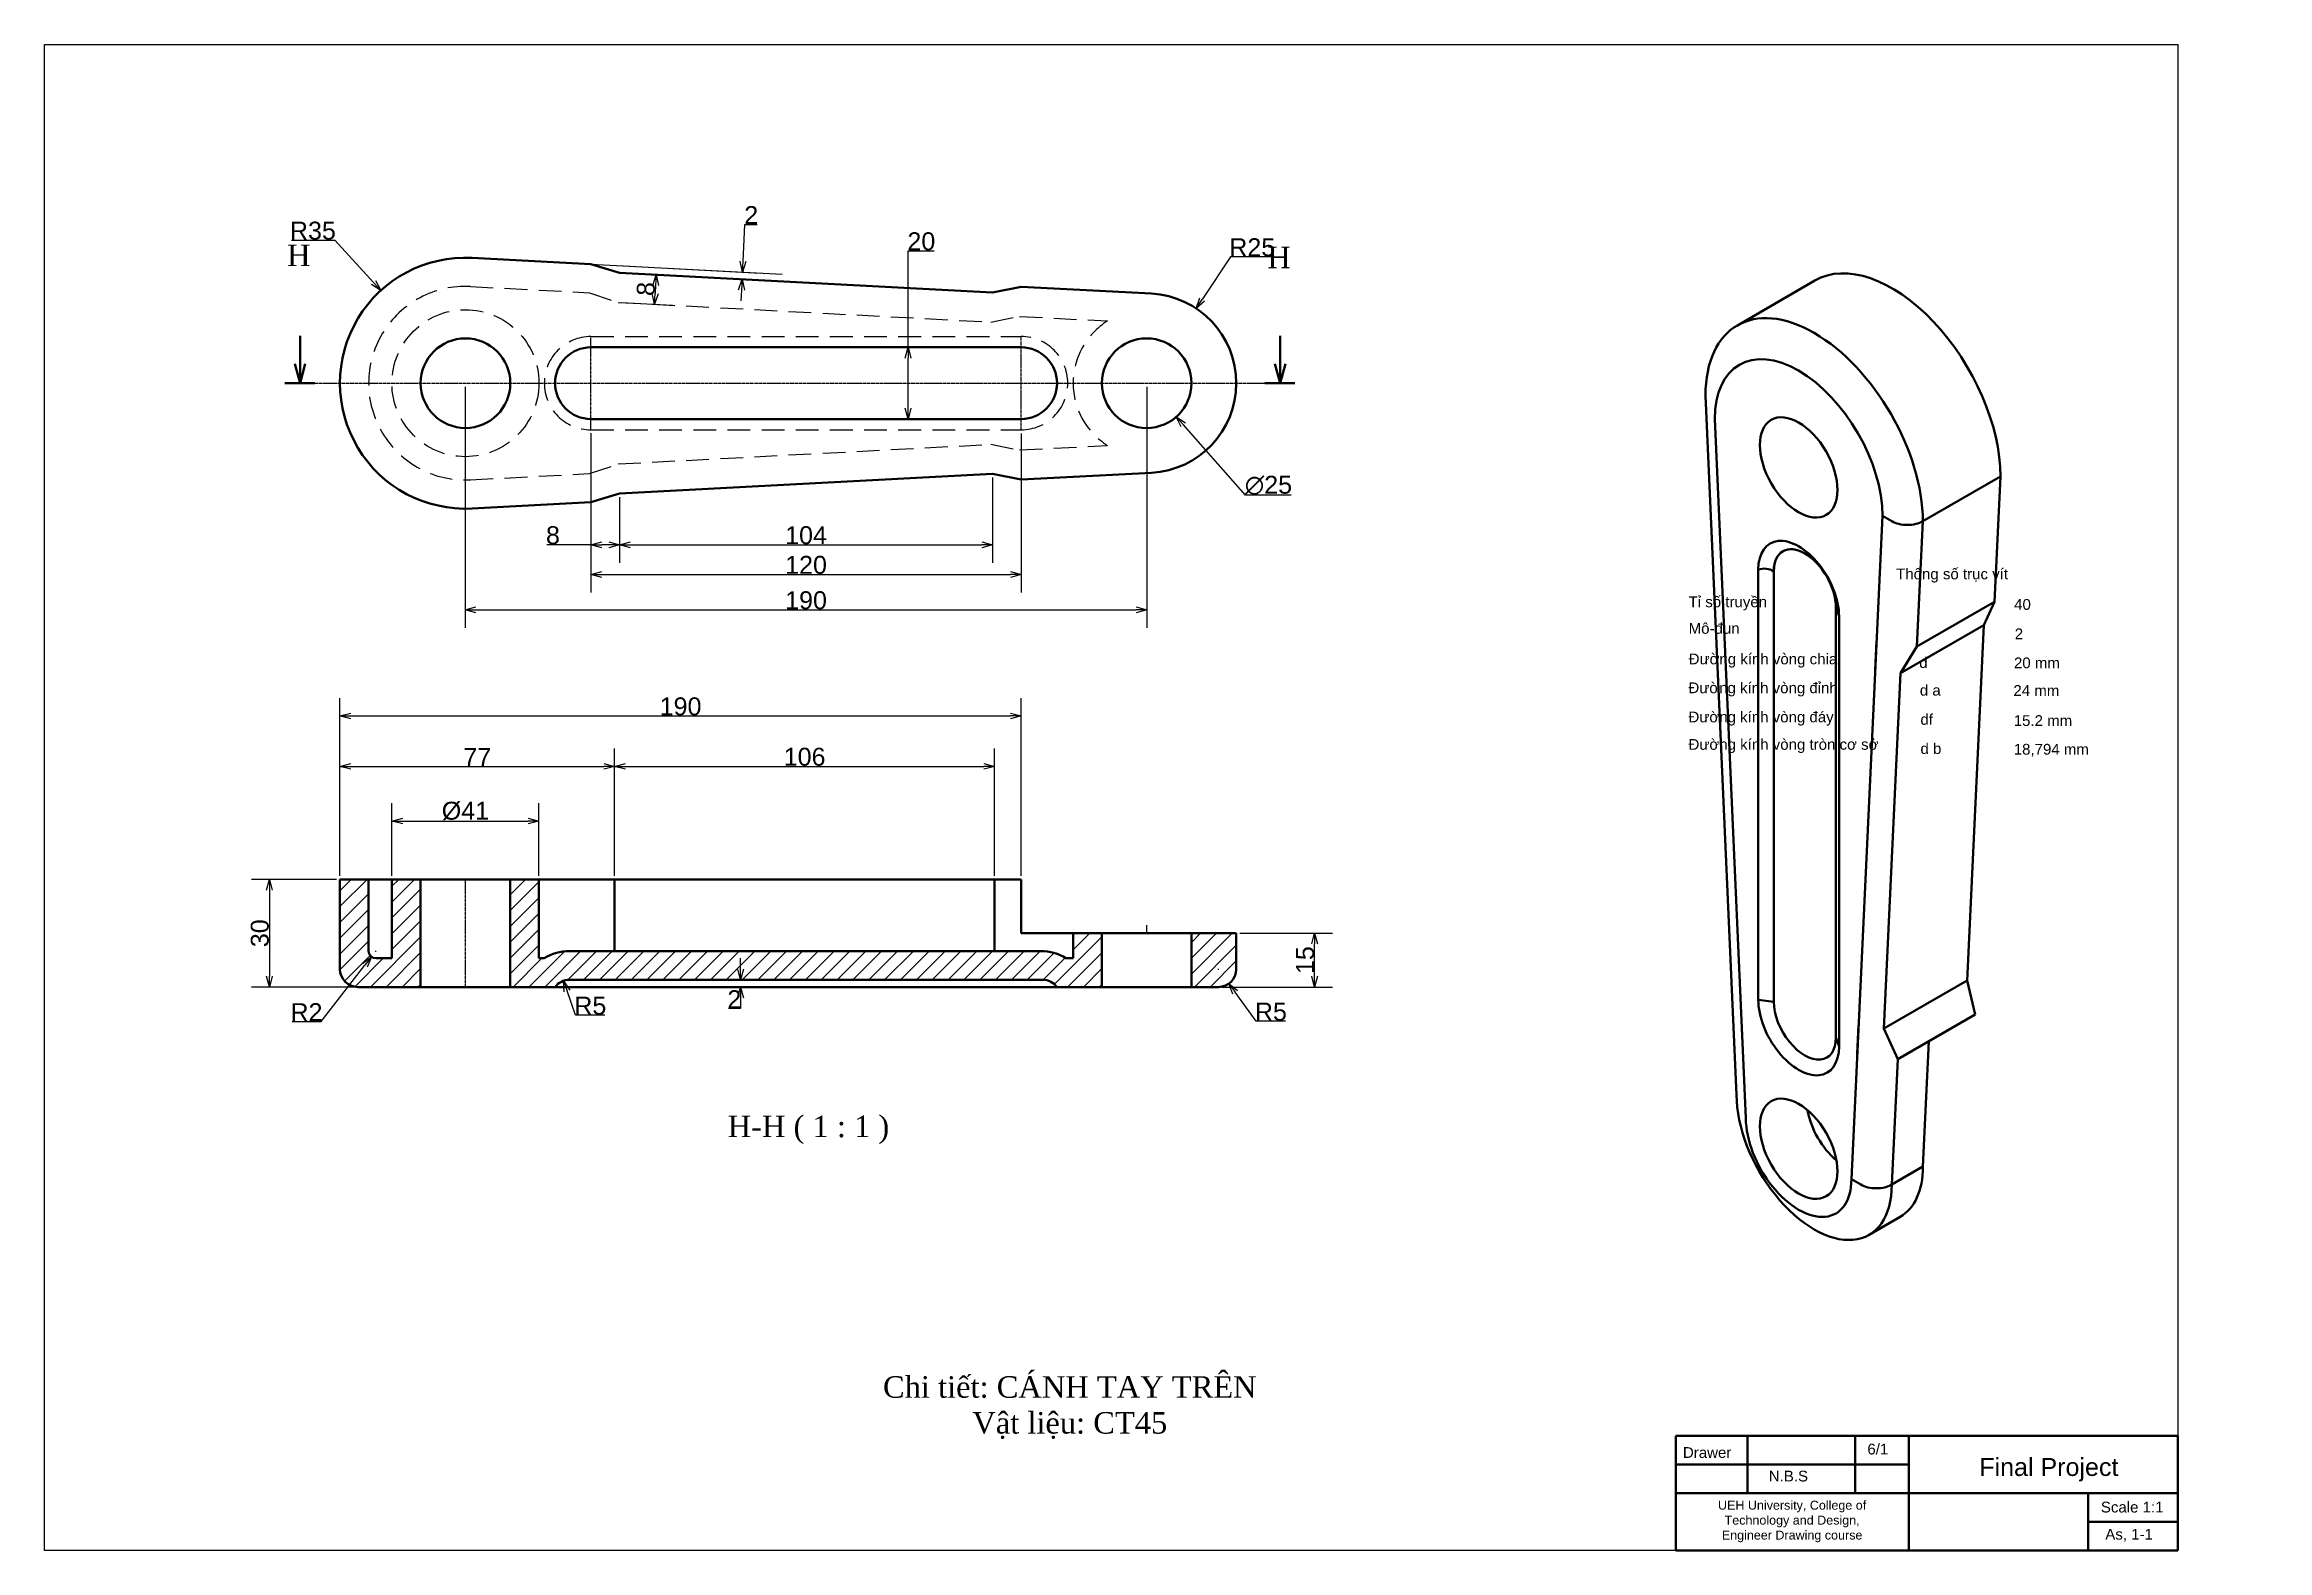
# Model space of a CAD drawing. Header units: inches. Extents: x 632 to 5727, y -9589 to -3994.
# Drawn here: x 3317 to 3937, y -6941 to -6521 of the extents above; entities that cross this region are included whole.
import ezdxf

# ---------------------------------------------------------------- set-up
doc = ezdxf.new("R2010")
doc.units = ezdxf.units.IN
doc.header["$MEASUREMENT"] = 0
doc.linetypes.add('CENTER2', pattern=[1.125, 0.75, -0.125, 0.125, -0.125])
doc.linetypes.add('DASHED2', pattern=[9.525, 6.35, -3.175])
for name, color, linetype, lineweight, plot in [('center line', 5, 'CENTER2', 25, False), ('Dimension line', 3, 'Continuous', 25, False), ('hidden line', 10, 'DASHED2', 25, False), ('visible line', 7, 'Continuous', 50, False)]:
    doc.layers.add(name, color=color, linetype=linetype, lineweight=lineweight, plot=plot)
doc.styles.get("Standard").update_dxf_attribs({"font": 'arial.ttf'})
doc.dimstyles.new('ISO A3', dxfattribs={"dimtxt": 5, "dimasz": 3, "dimexe": 5, "dimexo": 1, "dimgap": 0.09, "dimtad": 1, "dimtoh": 1, "dimdec": 0, "dimzin": 0, "dimdsep": 46, "dimtxsty": 'Standard', "dimblk": 'OPEN30', "dimcen": 0.09, "dimclrd": 256, "dimclre": 256, "dimadec": 0, "dimazin": 0, "dimtfac": 1, "dimtdec": 0, "dimtofl": 0, "dimtmove": 0, "dimatfit": 3, "dimldrblk": 'OPEN30', "dimfxl": 1, "dimtolj": 1, "dimtzin": 0, "dimarcsym": 0})
pattern_1 = [(45, (1370.0006, -5268.3392), (-2.2097087, 2.2097087), [])]

msp = doc.modelspace()

# ---------------------------------------------------------------- texts
at = {"char_height": 3, "attachment_point": 1}
for s, width, insert in [('\\pxqc;{\\C0;Thông số trục vít}', 53.8052435, (3822.2164, -6666.88645, 95775.61693)), ('{\\C0;Tỉ số truyền}', 24.457125, (3775.62436, -6674.66841, 95775.61693)), ('{\\C0;40}', 14.7379163, (3866.42858, -6675.38867, 95775.61693)), ('{\\C0;Mô-đun}', 14.7379163, (3775.64177, -6682.0646, 95775.61693)), ('{\\C0;2}', 14.7379163, (3866.60523, -6683.5984, 95775.61693)), ('{\\C0;Đường kính vòng chia}', 42.1726379, (3775.65296, -6690.59577, 95775.61693)), ('{\\C0;d}', 14.7379163, (3839.94873, -6691.58872, 95775.61693)), ('{\\C0;20 mm}', 14.7379163, (3866.37749, -6691.68691, 95775.61693)), ('{\\C0;Đường kính vòng đỉnh}', 41.4010385, (3775.58304, -6698.64413, 95775.61693)), ('{\\C0;d a}', 14.7379163, (3840.12158, -6699.3156, 95775.61693)), ('{\\C0;24 mm}', 14.7379163, (3866.22171, -6699.39951, 95775.61693)), ('{\\C0;Đường kính vòng đáy}', 43.0766792, (3775.5937, -6706.77288, 95775.61693)), ('{\\C0;df}', 14.7379163, (3840.29496, -6707.44914, 95775.61693)), ('{\\C0;15.2 mm}', 21.872316, (3866.31563, -6707.77519, 95775.61693)), ('{\\C0;Đường kính vòng tròn cơ sở}', 53.7640686, (3775.60372, -6714.41874, 95775.61693)), ('{\\C0;d b}', 14.7379163, (3840.30562, -6715.58291, 95775.61693)), ('{\\C0;18,794 mm}', 21.872316, (3866.31563, -6715.77519, 95775.61693))]:
    msp.add_mtext_dynamic_manual_height_columns(s, width=width, gutter_width=25, heights=[2.28621], dxfattribs=dict(at, insert=insert))
at = {"color": 1, "insert": (3533.12295, -6892.11894), "char_height": 6, "attachment_point": 1}
msp.add_mtext_dynamic_manual_height_columns('\\pxqc;{\\fTimes New Roman|b0|i0|c0|p18;\\C256;Chi tiết: CÁNH TAY TRÊN\\PVật liệu: CT45}', width=139.8295877, gutter_width=1, heights=[0], dxfattribs=at)
at = {"layer": 'Dimension line', "insert": (3774.04634, -6911.89671), "char_height": 3, "attachment_point": 1}
msp.add_mtext_dynamic_manual_height_columns('{\\C0;Drawer}', width=33.9958744, gutter_width=25, heights=[2.28621], dxfattribs=at)
at = {"layer": 'visible line', "color": 1, "char_height": 6, "attachment_point": 1}
for s, insert in [('\\pxqc;{\\fTimes New Roman|b0|i0|c0|p18;\\C256;H}', (3365.39517, -6576.5415)), ('\\pxqc;{\\fTimes New Roman|b0|i0|c0|p18;\\C256;H}', (3638.7949, -6577.12237)), ('\\pxqc;{\\fTimes New Roman|b0|i0|c0|p18;\\C256;H-H ( 1 : 1 )}', (3507.55371, -6819.44778))]:
    msp.add_mtext_dynamic_manual_height_columns(s, width=45.1827523, gutter_width=1, heights=[0], dxfattribs=dict(at, insert=insert))
at = {"layer": 'visible line', "attachment_point": 1}
for s, width, heights, insert, char_height in [('6/1', 33.9958744, [2.28621], (3825.49366, -6910.93612), 3), ('N.B.S', 33.9958744, [2.28621], (3797.99349, -6918.47194), 3), ('Final Project', 49.9491703, [0], (3856.69724, -6914.93418), 5), ('\\pxqc;UEH University, College of Technology and Design, \\PEngineer Drawing course ', 58.9083844, [19.15756], (3775.04378, -6926.83423), 2.5), ('Scale 1:1', 33.9958744, [2.28621], (3890.61854, -6927.12128), 3), ('As, 1-1', 33.9958744, [2.28621], (3891.85039, -6934.69144), 3)]:
    msp.add_mtext_dynamic_manual_height_columns(s, width=width, gutter_width=25, heights=heights, dxfattribs=dict(at, insert=insert, char_height=char_height))

# ---------------------------------------------------------------- blocks, each defined once
blk = doc.blocks.new('_Open30')
at = {"color": 0, "linetype": 'ByBlock', "lineweight": -2}
for p, q in [((-1, 0.27), (0, 0)), ((0, 0), (-1, -0.27)), ((0, 0), (-1, 0))]:
    blk.add_line(p, q, dxfattribs=at)
blk = doc.blocks.new('*D146')
at = {"layer": 'Defpoints', "color": 0, "transparency": 16777216}
for p in [(3410.85, -6589.36), (3434.47, -6615.19)]:
    blk.add_point(p, dxfattribs=at)
at = {"layer": 'Dimension line', "lineweight": -2, "transparency": 16777216}
for p, q in [((3385.93, -6575.32), (3398, -6575.32)), ((3398, -6575.32), (3408.82, -6587.15)), ((3434.38, -6615.19), (3434.56, -6615.19)), ((3434.47, -6615.28), (3434.47, -6615.1))]:
    blk.add_line(p, q, dxfattribs=at)
at = {"layer": 'Dimension line', "lineweight": -2, "transparency": 16777216, "xscale": 3, "yscale": 3, "zscale": 3, "rotation": 312.4501221691972}
blk.add_blockref('_Open30', (3410.85, -6589.36), dxfattribs=at)
at = {"layer": 'Dimension line', "color": 0, "transparency": 16777216, "insert": (3391.92, -6572.68), "char_height": 5, "attachment_point": 5}
blk.add_mtext('\\A1;R35', dxfattribs=at)
blk = doc.blocks.new('*D147')
at = {"layer": 'Defpoints', "color": 0, "transparency": 16777216}
for p in [(3638.29, -6594.35), (3624.47, -6615.19)]:
    blk.add_point(p, dxfattribs=at)
at = {"layer": 'Dimension line', "lineweight": -2, "transparency": 16777216}
for p, q in [((3647.84, -6579.95), (3639.95, -6591.85)), ((3659.92, -6579.95), (3647.84, -6579.95)), ((3624.38, -6615.19), (3624.56, -6615.19)), ((3624.47, -6615.28), (3624.47, -6615.1))]:
    blk.add_line(p, q, dxfattribs=at)
at = {"layer": 'Dimension line', "lineweight": -2, "transparency": 16777216, "xscale": 3, "yscale": 3, "zscale": 3, "rotation": 236.44459610106}
blk.add_blockref('_Open30', (3638.29, -6594.35), dxfattribs=at)
at = {"layer": 'Dimension line', "color": 0, "transparency": 16777216, "insert": (3653.93, -6577.31), "char_height": 5, "attachment_point": 5}
blk.add_mtext('\\A1;R25', dxfattribs=at)
blk = doc.blocks.new('*D148')
at = {"layer": 'Defpoints', "color": 0, "transparency": 16777216}
for p in [(3616.2, -6605.81), (3632.74, -6624.57)]:
    blk.add_point(p, dxfattribs=at)
at = {"layer": 'Dimension line', "lineweight": -2, "transparency": 16777216}
for p, q in [((3624.38, -6615.19), (3624.56, -6615.19)), ((3624.47, -6615.28), (3624.47, -6615.1)), ((3652.03, -6646.46), (3634.72, -6626.82)), ((3664.76, -6646.46), (3652.03, -6646.46))]:
    blk.add_line(p, q, dxfattribs=at)
at = {"layer": 'Dimension line', "lineweight": -2, "transparency": 16777216, "xscale": 3, "yscale": 3, "zscale": 3, "rotation": 131.3950267252405}
blk.add_blockref('_Open30', (3632.74, -6624.57), dxfattribs=at)
at = {"layer": 'Dimension line', "color": 0, "transparency": 16777216, "insert": (3658.44, -6643.68), "char_height": 5, "attachment_point": 5}
blk.add_mtext('\\A1;∅25', dxfattribs=at)
blk = doc.blocks.new('*D149')
at = {"layer": 'Defpoints', "color": 0, "transparency": 16777216}
for p in [(3399.47, -6753.58), (3379.78, -6783.58), (3404.47, -6783.58)]:
    blk.add_point(p, dxfattribs=at)
at = {"layer": 'Dimension line', "lineweight": -2, "transparency": 16777216}
for p, q in [((3398.47, -6753.58), (3374.78, -6753.58)), ((3379.78, -6756.58), (3379.78, -6780.58)), ((3403.47, -6783.58), (3374.78, -6783.58))]:
    blk.add_line(p, q, dxfattribs=at)
at = {"layer": 'Dimension line', "lineweight": -2, "transparency": 16777216, "xscale": 3, "yscale": 3, "zscale": 3}
for p, rotation in [((3379.78, -6753.58), 90), ((3379.78, -6783.58), 270)]:
    blk.add_blockref('_Open30', p, dxfattribs=dict(at, rotation=rotation))
at = {"layer": 'Dimension line', "color": 0, "transparency": 16777216, "insert": (3377.13, -6768.58), "char_height": 5, "attachment_point": 5, "rotation": 90}
blk.add_mtext('\\A1;30', dxfattribs=at)
blk = doc.blocks.new('*D150')
at = {"layer": 'Defpoints', "color": 0, "transparency": 16777216}
for p in [(3589.47, -6708), (3399.47, -6753.58), (3589.47, -6753.58)]:
    blk.add_point(p, dxfattribs=at)
at = {"layer": 'Dimension line', "lineweight": -2, "transparency": 16777216}
for p, q in [((3399.47, -6752.58), (3399.47, -6703)), ((3402.47, -6708), (3586.47, -6708)), ((3589.47, -6752.58), (3589.47, -6703))]:
    blk.add_line(p, q, dxfattribs=at)
at = {"layer": 'Dimension line', "lineweight": -2, "transparency": 16777216, "xscale": 3, "yscale": 3, "zscale": 3, "rotation": 180}
blk.add_blockref('_Open30', (3399.47, -6708), dxfattribs=at)
at = {"layer": 'Dimension line', "lineweight": -2, "transparency": 16777216, "xscale": 3, "yscale": 3, "zscale": 3}
blk.add_blockref('_Open30', (3589.47, -6708), dxfattribs=at)
at = {"layer": 'Dimension line', "color": 0, "transparency": 16777216, "insert": (3494.47, -6705.35), "char_height": 5, "attachment_point": 5}
blk.add_mtext('\\A1;190', dxfattribs=at)
blk = doc.blocks.new('*D151')
at = {"layer": 'Defpoints', "color": 0, "transparency": 16777216}
for p in [(3476.07, -6722.04), (3399.47, -6753.58), (3476.07, -6753.58)]:
    blk.add_point(p, dxfattribs=at)
at = {"layer": 'Dimension line', "lineweight": -2, "transparency": 16777216}
for p, q in [((3399.47, -6752.58), (3399.47, -6717.04)), ((3476.07, -6752.58), (3476.07, -6717.04)), ((3402.47, -6722.04), (3473.07, -6722.04))]:
    blk.add_line(p, q, dxfattribs=at)
at = {"layer": 'Dimension line', "lineweight": -2, "transparency": 16777216, "xscale": 3, "yscale": 3, "zscale": 3, "rotation": 180}
blk.add_blockref('_Open30', (3399.47, -6722.04), dxfattribs=at)
at = {"layer": 'Dimension line', "lineweight": -2, "transparency": 16777216, "xscale": 3, "yscale": 3, "zscale": 3}
blk.add_blockref('_Open30', (3476.07, -6722.04), dxfattribs=at)
at = {"layer": 'Dimension line', "color": 0, "transparency": 16777216, "insert": (3437.77, -6719.45), "char_height": 5, "attachment_point": 5}
blk.add_mtext('\\A1;77', dxfattribs=at)
blk = doc.blocks.new('*D152')
at = {"layer": 'Defpoints', "color": 0, "transparency": 16777216}
for p in [(3582.07, -6722.04), (3476.07, -6753.58), (3582.07, -6753.58)]:
    blk.add_point(p, dxfattribs=at)
at = {"layer": 'Dimension line', "lineweight": -2, "transparency": 16777216}
for p, q in [((3476.07, -6752.58), (3476.07, -6717.04)), ((3582.07, -6752.58), (3582.07, -6717.04)), ((3479.07, -6722.04), (3579.07, -6722.04))]:
    blk.add_line(p, q, dxfattribs=at)
at = {"layer": 'Dimension line', "lineweight": -2, "transparency": 16777216, "xscale": 3, "yscale": 3, "zscale": 3, "rotation": 180}
blk.add_blockref('_Open30', (3476.07, -6722.04), dxfattribs=at)
at = {"layer": 'Dimension line', "lineweight": -2, "transparency": 16777216, "xscale": 3, "yscale": 3, "zscale": 3}
blk.add_blockref('_Open30', (3582.07, -6722.04), dxfattribs=at)
at = {"layer": 'Dimension line', "color": 0, "transparency": 16777216, "insert": (3529.07, -6719.4), "char_height": 5, "attachment_point": 5}
blk.add_mtext('\\A1;106', dxfattribs=at)
blk = doc.blocks.new('*D153')
at = {"layer": 'Defpoints', "color": 0, "transparency": 16777216}
for p in [(3454.97, -6737.29), (3413.97, -6753.58), (3454.97, -6753.58)]:
    blk.add_point(p, dxfattribs=at)
at = {"layer": 'Dimension line', "lineweight": -2, "transparency": 16777216}
for p, q in [((3413.97, -6752.58), (3413.97, -6732.29)), ((3454.97, -6752.58), (3454.97, -6732.29)), ((3416.97, -6737.29), (3451.97, -6737.29))]:
    blk.add_line(p, q, dxfattribs=at)
at = {"layer": 'Dimension line', "lineweight": -2, "transparency": 16777216, "xscale": 3, "yscale": 3, "zscale": 3, "rotation": 180}
blk.add_blockref('_Open30', (3413.97, -6737.29), dxfattribs=at)
at = {"layer": 'Dimension line', "lineweight": -2, "transparency": 16777216, "xscale": 3, "yscale": 3, "zscale": 3}
blk.add_blockref('_Open30', (3454.97, -6737.29), dxfattribs=at)
at = {"layer": 'Dimension line', "color": 0, "transparency": 16777216, "insert": (3434.47, -6734.51), "char_height": 5, "attachment_point": 5}
blk.add_mtext('\\A1;%%C41', dxfattribs=at)
blk = doc.blocks.new('*D154')
at = {"layer": 'Defpoints', "color": 0, "transparency": 16777216}
for p in [(3408.24, -6775.16), (3409.47, -6773.58)]:
    blk.add_point(p, dxfattribs=at)
at = {"layer": 'Dimension line', "lineweight": -2, "transparency": 16777216}
for p, q in [((3409.38, -6773.58), (3409.56, -6773.58)), ((3409.47, -6773.67), (3409.47, -6773.49)), ((3394.23, -6793.19), (3406.4, -6777.53)), ((3386.13, -6793.19), (3394.23, -6793.19))]:
    blk.add_line(p, q, dxfattribs=at)
at = {"layer": 'Dimension line', "lineweight": -2, "transparency": 16777216, "xscale": 3, "yscale": 3, "zscale": 3, "rotation": 52.14964685270203}
blk.add_blockref('_Open30', (3408.24, -6775.16), dxfattribs=at)
at = {"layer": 'Dimension line', "color": 0, "transparency": 16777216, "insert": (3390.13, -6790.59), "char_height": 5, "attachment_point": 5}
blk.add_mtext('\\A1;R2', dxfattribs=at)
blk = doc.blocks.new('*D155')
at = {"layer": 'Defpoints', "color": 0, "transparency": 16777216}
for p in [(3461.82, -6781.86), (3463.47, -6786.58)]:
    blk.add_point(p, dxfattribs=at)
at = {"layer": 'Dimension line', "lineweight": -2, "transparency": 16777216}
for p, q in [((3465.16, -6791.43), (3462.81, -6784.69)), ((3473.35, -6791.43), (3465.16, -6791.43))]:
    blk.add_line(p, q, dxfattribs=at)
at = {"layer": 'Dimension line', "lineweight": -2, "transparency": 16777216, "xscale": 3, "yscale": 3, "zscale": 3, "rotation": 109.2181893540237}
blk.add_blockref('_Open30', (3461.82, -6781.86), dxfattribs=at)
at = {"layer": 'Dimension line', "color": 0, "transparency": 16777216, "insert": (3469.3, -6788.8), "char_height": 5, "attachment_point": 5}
blk.add_mtext('\\A1;R5', dxfattribs=at)
blk = doc.blocks.new('*D156')
at = {"layer": 'Defpoints', "color": 0, "transparency": 16777216}
for p in [(3508.19, -6781.58), (3510.01, -6783.58), (3511.23, -6783.58)]:
    blk.add_point(p, dxfattribs=at)
at = {"layer": 'Dimension line', "lineweight": -2, "transparency": 16777216}
for p, q in [((3511.23, -6778.58), (3511.23, -6775.58)), ((3509.19, -6781.58), (3516.23, -6781.58)), ((3511.23, -6789.58), (3507.83, -6789.58)), ((3511.01, -6783.58), (3516.23, -6783.58)), ((3511.23, -6786.58), (3511.23, -6789.58))]:
    blk.add_line(p, q, dxfattribs=at)
at = {"layer": 'Dimension line', "lineweight": -2, "transparency": 16777216, "xscale": 3, "yscale": 3, "zscale": 3}
for p, rotation in [((3511.23, -6781.58), 270), ((3511.23, -6783.58), 90)]:
    blk.add_blockref('_Open30', p, dxfattribs=dict(at, rotation=rotation))
at = {"layer": 'Dimension line', "color": 0, "transparency": 16777216, "insert": (3509.48, -6786.98), "char_height": 5, "attachment_point": 5}
blk.add_mtext('\\A1;2', dxfattribs=at)
blk = doc.blocks.new('*D157')
at = {"layer": 'Defpoints', "color": 0, "transparency": 16777216}
for p in [(3649.47, -6768.58), (3671.31, -6768.58), (3644.47, -6783.58)]:
    blk.add_point(p, dxfattribs=at)
at = {"layer": 'Dimension line', "lineweight": -2, "transparency": 16777216}
for p, q in [((3650.47, -6768.58), (3676.31, -6768.58)), ((3671.31, -6780.58), (3671.31, -6771.58)), ((3645.47, -6783.58), (3676.31, -6783.58))]:
    blk.add_line(p, q, dxfattribs=at)
at = {"layer": 'Dimension line', "lineweight": -2, "transparency": 16777216, "xscale": 3, "yscale": 3, "zscale": 3}
for p, rotation in [((3671.31, -6768.58), 90), ((3671.31, -6783.58), 270)]:
    blk.add_blockref('_Open30', p, dxfattribs=dict(at, rotation=rotation))
at = {"layer": 'Dimension line', "color": 0, "transparency": 16777216, "insert": (3668.67, -6776.08), "char_height": 5, "attachment_point": 5, "rotation": 90}
blk.add_mtext('\\A1;15', dxfattribs=at)
blk = doc.blocks.new('*D158')
at = {"layer": 'Defpoints', "color": 0, "transparency": 16777216}
for p in [(3644.47, -6778.58), (3647.4, -6782.63)]:
    blk.add_point(p, dxfattribs=at)
at = {"layer": 'Dimension line', "lineweight": -2, "transparency": 16777216}
for p, q in [((3644.38, -6778.58), (3644.56, -6778.58)), ((3644.47, -6778.67), (3644.47, -6778.49)), ((3654.98, -6793.11), (3649.16, -6785.06)), ((3663.17, -6793.11), (3654.98, -6793.11))]:
    blk.add_line(p, q, dxfattribs=at)
at = {"layer": 'Dimension line', "lineweight": -2, "transparency": 16777216, "xscale": 3, "yscale": 3, "zscale": 3, "rotation": 125.8571796967709}
blk.add_blockref('_Open30', (3647.4, -6782.63), dxfattribs=at)
at = {"layer": 'Dimension line', "color": 0, "transparency": 16777216, "insert": (3659.12, -6790.48), "char_height": 5, "attachment_point": 5}
blk.add_mtext('\\A1;R5', dxfattribs=at)
blk = doc.blocks.new('*D159')
at = {"layer": 'Defpoints', "color": 0, "transparency": 16777216}
for p in [(3557.92, -6605.19), (3574.04, -6605.19), (3574.04, -6625.19)]:
    blk.add_point(p, dxfattribs=at)
at = {"layer": 'Dimension line', "lineweight": -2, "transparency": 16777216}
for p, q in [((3557.92, -6605.19), (3557.92, -6578.28)), ((3557.92, -6578.28), (3565.24, -6578.28)), ((3573.04, -6605.19), (3552.92, -6605.19)), ((3557.92, -6622.19), (3557.92, -6608.19)), ((3573.04, -6625.19), (3552.92, -6625.19))]:
    blk.add_line(p, q, dxfattribs=at)
at = {"layer": 'Dimension line', "lineweight": -2, "transparency": 16777216, "xscale": 3, "yscale": 3, "zscale": 3}
for p, rotation in [((3557.92, -6605.19), 90), ((3557.92, -6625.19), 270)]:
    blk.add_blockref('_Open30', p, dxfattribs=dict(at, rotation=rotation))
at = {"layer": 'Dimension line', "color": 0, "transparency": 16777216, "insert": (3561.63, -6575.64), "char_height": 5, "attachment_point": 5}
blk.add_mtext('\\A1;20', dxfattribs=at)
blk = doc.blocks.new('*D160')
at = {"layer": 'Defpoints', "color": 0, "transparency": 16777216}
for p in [(3477.47, -6584.41), (3477.04, -6592.65), (3487.22, -6593.19)]:
    blk.add_point(p, dxfattribs=at)
at = {"layer": 'Dimension line', "lineweight": -2, "transparency": 16777216}
for p, q in [((3478.47, -6584.46), (3492.65, -6585.21)), ((3487.5, -6587.94), (3487.38, -6590.2)), ((3478.03, -6592.71), (3492.22, -6593.45))]:
    blk.add_line(p, q, dxfattribs=at)
at = {"layer": 'Dimension line', "lineweight": -2, "transparency": 16777216, "xscale": 3, "yscale": 3, "zscale": 3}
for p, rotation in [((3487.66, -6584.95), 86.98303869018359), ((3487.22, -6593.19), 266.9830386901836)]:
    blk.add_blockref('_Open30', p, dxfattribs=dict(at, rotation=rotation))
at = {"layer": 'Dimension line', "color": 0, "transparency": 16777216, "insert": (3484.8, -6588.9), "char_height": 5, "attachment_point": 5, "rotation": 86.98304}
blk.add_mtext('\\A1;8', dxfattribs=at)
blk = doc.blocks.new('*D161')
at = {"layer": 'Defpoints', "color": 0, "transparency": 16777216}
for p in [(3477.47, -6584.41), (3477.58, -6582.41), (3511.63, -6586.21)]:
    blk.add_point(p, dxfattribs=at)
at = {"layer": 'Dimension line', "lineweight": -2, "transparency": 16777216}
for p, q in [((3511.9, -6581.22), (3512.44, -6570.91)), ((3512.44, -6570.91), (3515.84, -6570.91)), ((3478.47, -6584.46), (3516.63, -6586.47)), ((3478.57, -6582.46), (3516.73, -6584.48)), ((3511.47, -6589.21), (3511.32, -6592.2))]:
    blk.add_line(p, q, dxfattribs=at)
at = {"layer": 'Dimension line', "lineweight": -2, "transparency": 16777216, "xscale": 3, "yscale": 3, "zscale": 3}
for p, rotation in [((3511.74, -6584.21), 266.9830386902001), ((3511.63, -6586.21), 86.98303869020015)]:
    blk.add_blockref('_Open30', p, dxfattribs=dict(at, rotation=rotation))
at = {"layer": 'Dimension line', "color": 0, "transparency": 16777216, "insert": (3514.18, -6568.31), "char_height": 5, "attachment_point": 5}
blk.add_mtext('\\A1;2', dxfattribs=at)
blk = doc.blocks.new('*D162')
at = {"layer": 'Defpoints', "color": 0, "transparency": 16777216}
for p in [(3581.47, -6640.49), (3477.47, -6645.97), (3581.47, -6660.26)]:
    blk.add_point(p, dxfattribs=at)
at = {"layer": 'Dimension line', "lineweight": -2, "transparency": 16777216}
for p, q in [((3477.47, -6646.97), (3477.47, -6665.26)), ((3581.47, -6641.49), (3581.47, -6665.26)), ((3480.47, -6660.26), (3578.47, -6660.26))]:
    blk.add_line(p, q, dxfattribs=at)
at = {"layer": 'Dimension line', "lineweight": -2, "transparency": 16777216, "xscale": 3, "yscale": 3, "zscale": 3, "rotation": 180}
blk.add_blockref('_Open30', (3477.47, -6660.26), dxfattribs=at)
at = {"layer": 'Dimension line', "lineweight": -2, "transparency": 16777216, "xscale": 3, "yscale": 3, "zscale": 3}
blk.add_blockref('_Open30', (3581.47, -6660.26), dxfattribs=at)
at = {"layer": 'Dimension line', "color": 0, "transparency": 16777216, "insert": (3529.47, -6657.61), "char_height": 5, "attachment_point": 5}
blk.add_mtext('\\A1;104', dxfattribs=at)
blk = doc.blocks.new('*D163')
at = {"layer": 'Defpoints', "color": 0, "transparency": 16777216}
for p in [(3469.47, -6628.11), (3477.47, -6645.97), (3477.47, -6660.26)]:
    blk.add_point(p, dxfattribs=at)
at = {"layer": 'Dimension line', "lineweight": -2, "transparency": 16777216}
for p, q in [((3469.47, -6629.11), (3469.47, -6665.26)), ((3477.47, -6646.97), (3477.47, -6665.26)), ((3469.47, -6660.26), (3457.14, -6660.26)), ((3474.47, -6660.26), (3472.47, -6660.26))]:
    blk.add_line(p, q, dxfattribs=at)
at = {"layer": 'Dimension line', "lineweight": -2, "transparency": 16777216, "xscale": 3, "yscale": 3, "zscale": 3, "rotation": 180}
blk.add_blockref('_Open30', (3469.47, -6660.26), dxfattribs=at)
at = {"layer": 'Dimension line', "lineweight": -2, "transparency": 16777216, "xscale": 3, "yscale": 3, "zscale": 3}
blk.add_blockref('_Open30', (3477.47, -6660.26), dxfattribs=at)
at = {"layer": 'Dimension line', "color": 0, "transparency": 16777216, "insert": (3458.88, -6657.61), "char_height": 5, "attachment_point": 5}
blk.add_mtext('\\A1;8', dxfattribs=at)
blk = doc.blocks.new('*D164')
at = {"layer": 'Defpoints', "color": 0, "transparency": 16777216}
for p in [(3469.47, -6628.11), (3589.47, -6628.19), (3589.47, -6668.54)]:
    blk.add_point(p, dxfattribs=at)
at = {"layer": 'Dimension line', "lineweight": -2, "transparency": 16777216}
for p, q in [((3469.47, -6629.11), (3469.47, -6673.54)), ((3589.47, -6629.19), (3589.47, -6673.54)), ((3472.47, -6668.54), (3586.47, -6668.54))]:
    blk.add_line(p, q, dxfattribs=at)
at = {"layer": 'Dimension line', "lineweight": -2, "transparency": 16777216, "xscale": 3, "yscale": 3, "zscale": 3, "rotation": 180}
blk.add_blockref('_Open30', (3469.47, -6668.54), dxfattribs=at)
at = {"layer": 'Dimension line', "lineweight": -2, "transparency": 16777216, "xscale": 3, "yscale": 3, "zscale": 3}
blk.add_blockref('_Open30', (3589.47, -6668.54), dxfattribs=at)
at = {"layer": 'Dimension line', "color": 0, "transparency": 16777216, "insert": (3529.47, -6665.89), "char_height": 5, "attachment_point": 5}
blk.add_mtext('\\A1;120', dxfattribs=at)
blk = doc.blocks.new('*D165')
at = {"layer": 'Defpoints', "color": 0, "transparency": 16777216}
for p in [(3434.38, -6615.19), (3624.56, -6615.19), (3624.56, -6678.4)]:
    blk.add_point(p, dxfattribs=at)
at = {"layer": 'Dimension line', "lineweight": -2, "transparency": 16777216}
for p, q in [((3434.38, -6616.19), (3434.38, -6683.4)), ((3624.56, -6616.19), (3624.56, -6683.4)), ((3437.38, -6678.4), (3621.56, -6678.4))]:
    blk.add_line(p, q, dxfattribs=at)
at = {"layer": 'Dimension line', "lineweight": -2, "transparency": 16777216, "xscale": 3, "yscale": 3, "zscale": 3, "rotation": 180}
blk.add_blockref('_Open30', (3434.38, -6678.4), dxfattribs=at)
at = {"layer": 'Dimension line', "lineweight": -2, "transparency": 16777216, "xscale": 3, "yscale": 3, "zscale": 3}
blk.add_blockref('_Open30', (3624.56, -6678.4), dxfattribs=at)
at = {"layer": 'Dimension line', "color": 0, "transparency": 16777216, "insert": (3529.47, -6675.75), "char_height": 5, "attachment_point": 5}
blk.add_mtext('\\A1;190', dxfattribs=at)

# ---------------------------------------------------------------- dimensions: what is measured, and where the dimension line sits
at = {"layer": 'Dimension line'}
for base, p1, p2, angle, picture, middle, dimtype in [((3511.63216, -6586.20944, 957.73012), (3477.57508, -6582.4117, 957.73012), (3477.46982, -6584.40892, 957.73012), 266.98303869, '*D161', (3514.18431, -6570.91125, 957.73012), 161), ((3557.92002, -6605.18843, 957.73012), (3574.03523, -6625.18843, 957.73012), (3574.03523, -6605.18843, 957.73012), 90, '*D159', (3561.6253, -6578.27875, 957.73012), 160), ((3487.22229, -6593.19123, 957.73012), (3477.46982, -6584.40892, 957.73012), (3477.03525, -6592.65432, 957.73012), 266.98303869, '*D160', (3487.44133, -6589.03533, 957.73012), 161)]:
    dim = msp.add_linear_dim(base=base, p1=p1, p2=p2, angle=angle, dimstyle='ISO A3', dxfattribs=at)
    dim.commit()
    dim.dimension.update_dxf_attribs({"geometry": picture, "text_midpoint": middle, "dimtype": dimtype})
for center, mpoint, picture, middle in [((3434.46982, -6615.18843, 957.73012), (3410.84663, -6589.36315, 957.73012), '*D146', (3391.91932, -6575.32097, 957.73012)), ((3624.46982, -6615.18843, 957.73012), (3638.2884, -6594.35463, 957.73012), '*D147', (3653.925, -6579.95023, 957.73012)), ((3409.46982, -6773.57801), (3408.24262, -6775.15724), '*D154', (3390.13224, -6793.19197)), ((3463.46982, -6786.57801), (3461.82399, -6781.85665), '*D155', (3469.30191, -6791.43169)), ((3644.46982, -6778.57801), (3647.39865, -6782.6304), '*D158', (3659.11612, -6793.11456))]:
    dim = msp.add_radius_dim(center=center, mpoint=mpoint, dimstyle='ISO A3', dxfattribs=at)
    dim.commit()
    dim.dimension.update_dxf_attribs({"geometry": picture, "text_midpoint": middle, "dimtype": 164})
dim = msp.add_diameter_dim_2p(p1=(3616.20423, -6605.81132, 957.73012), p2=(3632.7354, -6624.56553, 957.73012), dimstyle='ISO A3', dxfattribs=at)
dim.commit()
dim.dimension.update_dxf_attribs({"geometry": '*D148', "text_midpoint": (3658.44469, -6646.4602, 957.73012), "dimtype": 163})
for base, p1, p2, picture, middle in [((3624.55982, -6678.39529, 957.73012), (3434.37982, -6615.18843, 957.73012), (3624.55982, -6615.18843, 957.73012), '*D165', (3529.46982, -6675.75242, 957.73012)), ((3589.46982, -6668.53676, 957.73012), (3469.46982, -6628.11303, 957.73012), (3589.46982, -6628.18843, 957.73012), '*D164', (3529.46982, -6665.89389, 957.73012)), ((3581.46982, -6660.25559, 957.73012), (3477.46982, -6645.96793, 957.73012), (3581.46982, -6640.48665, 957.73012), '*D162', (3529.46982, -6657.61272, 957.73012)), ((3589.46982, -6707.99707), (3399.46982, -6753.57801), (3589.46982, -6753.57801), '*D150', (3494.46982, -6705.35421)), ((3476.06982, -6722.04247), (3399.46982, -6753.57801), (3476.06982, -6753.57801), '*D151', (3437.76982, -6719.45247)), ((3582.06982, -6722.04247), (3476.06982, -6753.57801), (3582.06982, -6753.57801), '*D152', (3529.06982, -6719.3996))]:
    dim = msp.add_linear_dim(base=base, p1=p1, p2=p2, dimstyle='ISO A3', dxfattribs=at)
    dim.commit()
    dim.dimension.update_dxf_attribs({"geometry": picture, "text_midpoint": middle})
dim = msp.add_linear_dim(base=(3477.46982, -6660.25559, 957.73012), p1=(3469.46982, -6628.11303, 957.73012), p2=(3477.46982, -6645.96793, 957.73012), dimstyle='ISO A3', dxfattribs=at)
dim.commit()
dim.dimension.update_dxf_attribs({"geometry": '*D163', "text_midpoint": (3458.88066, -6660.25559, 957.73012), "dimtype": 160})
dim = msp.add_linear_dim(base=(3454.96982, -6737.2948), p1=(3413.96982, -6753.57801), p2=(3454.96982, -6753.57801), text='%%C41', dimstyle='ISO A3', dxfattribs=at)
dim.commit()
dim.dimension.update_dxf_attribs({"geometry": '*D153', "text_midpoint": (3434.46982, -6734.5121)})
for base, p1, p2, picture, middle in [((3379.77593, -6783.57801), (3399.46982, -6753.57801), (3404.46982, -6783.57801), '*D149', (3377.13136, -6768.57801)), ((3671.31479, -6768.57801), (3644.46982, -6783.57801), (3649.46982, -6768.57801), '*D157', (3668.67192, -6776.07801)), ((3511.22717, -6783.57801), (3508.19207, -6781.57801), (3510.0075, -6783.57801), '*D156', (3509.4813, -6786.97777))]:
    dim = msp.add_linear_dim(base=base, p1=p1, p2=p2, angle=90, dimstyle='ISO A3', dxfattribs=at)
    dim.commit()
    dim.dimension.update_dxf_attribs({"geometry": picture, "text_midpoint": middle})

# ---------------------------------------------------------------- hatches: boundary and pattern name
at = {"layer": 'Dimension line'}
h = msp.add_hatch(dxfattribs=at)
h.set_pattern_fill('ANSI31', color=0, scale=25)
h.set_pattern_definition(pattern_1)
h.paths.add_polyline_path([(3407.46982, -6753.57801), (3399.46982, -6753.57801), (3399.46982, -6778.57801, 0.414213562), (3404.46982, -6783.57801), (3421.96982, -6783.57801), (3421.96982, -6753.57801), (3413.96982, -6753.57801), (3413.96982, -6775.57801), (3409.46982, -6775.57801, -0.414213562), (3407.46982, -6773.57801)])
h.paths.add_polyline_path([(3454.96982, -6753.57801), (3446.96982, -6753.57801), (3446.96982, -6783.57801), (3459.46982, -6783.57801, -0.236067977), (3463.46982, -6781.57801), (3463.46982, -6773.57801, 0.142421143), (3456.46982, -6775.57801), (3454.96982, -6775.57801), (3454.96982, -6773.57801)])
h.paths.add_polyline_path([(3603.96982, -6775.57801), (3601.96982, -6775.57801, 0.142421143), (3594.96982, -6773.57801), (3463.46982, -6773.57801), (3463.46982, -6781.57801), (3595.46982, -6781.57801, -0.236067977), (3599.46982, -6783.57801), (3603.96982, -6783.57801)])
h.paths.add_polyline_path([(3611.96982, -6768.57801), (3603.96982, -6768.57801), (3603.96982, -6783.57801), (3611.96982, -6783.57801)])
h = msp.add_hatch(dxfattribs=at)
h.set_pattern_fill('ANSI31', color=0, scale=25)
h.set_pattern_definition(pattern_1)
h.paths.add_polyline_path([(3636.96982, -6768.57801), (3636.96982, -6783.57801), (3644.46982, -6783.57801, 0.414213562), (3649.46982, -6778.57801), (3649.46982, -6768.57801)])

# ---------------------------------------------------------------- linework, layer by layer
msp.add_lwpolyline([(3317.0508, -6520.73081), (3912.0508, -6520.73081), (3912.0508, -6940.73081), (3317.0508, -6940.73081)], close=True)
at = {"layer": 'center line'}
for p, q in [((3469.46982, -6628.11303, 957.73012), (3469.46982, -6602.26382, 957.73012)), ((3589.46982, -6627.98803, 957.73012), (3589.46982, -6602.38882, 957.73012)), ((3392.42416, -6615.18843, 957.73012), (3657.45702, -6615.18843, 957.73012)), ((3434.46982, -6783.57801, -129.54702), (3434.46982, -6753.57801, 128.29514)), ((3624.46982, -6766.33922), (3624.46982, -6768.57801, -1074.90568))]:
    msp.add_line(p, q, dxfattribs=at)
at = {"layer": 'Dimension line'}
msp.add_line((3469.46982, -6581.98451, 957.73012), (3522.81736, -6584.79617, 957.73012), dxfattribs=at)
at = {"layer": 'hidden line'}
for p, q in [((3435.89087, -6588.22585, 957.73012), (3469.04877, -6589.97342, 957.73012)), ((3469.04877, -6589.97342, 957.73012), (3477.03525, -6592.65432, 957.73012)), ((3477.03525, -6592.65432, 957.73012), (3581.03525, -6598.1356, 957.73012)), ((3581.03525, -6598.1356, 957.73012), (3589.03525, -6596.55446, 957.73012)), ((3589.03525, -6596.55446, 957.73012), (3613.5388, -6597.84591, 957.73012)), ((3469.46982, -6602.18843, 957.73012), (3589.46982, -6602.18843, 957.73012)), ((3469.46982, -6628.18843, 957.73012), (3589.46982, -6628.18843, 957.73012)), ((3477.03525, -6637.72253, 957.73012), (3581.03525, -6632.24125, 957.73012)), ((3581.03525, -6632.24125, 957.73012), (3589.03525, -6633.82239, 957.73012)), ((3589.03525, -6633.82239, 957.73012), (3613.5388, -6632.53094, 957.73012)), ((3435.89087, -6642.15101, 957.73012), (3469.04877, -6640.40343, 957.73012)), ((3469.04877, -6640.40343, 957.73012), (3477.03525, -6637.72253, 957.73012))]:
    msp.add_line(p, q, dxfattribs=at)
msp.add_circle((3434.46982, -6615.18843, 957.73012), 20.5, dxfattribs=at)
for centre, radius, start, end in [((3434.46982, -6615.18843, 957.73012), 27, 86.98303869, 273.01696131), ((3469.46982, -6615.18843, 957.73012), 13, 90, 270), ((3589.46982, -6615.18843, 957.73012), 13, 270, 90), ((3624.46982, -6615.18843, 957.73012), 20.5, 122.22331944, 237.77668056)]:
    msp.add_arc(centre, radius, start, end, dxfattribs=at)
at = {"layer": 'visible line', "color": 0}
for p, q in [((3436.31192, -6580.23694, 957.73012), (3469.46982, -6581.98451, 957.73012)), ((3469.46982, -6581.98451, 957.73012), (3477.46982, -6584.40892, 957.73012)), ((3477.46982, -6584.40892, 957.73012), (3581.46982, -6589.89021, 957.73012)), ((3581.46982, -6589.89021, 957.73012), (3589.46982, -6588.30907, 957.73012)), ((3589.46982, -6588.30907, 957.73012), (3625.78561, -6590.22308, 957.73012)), ((3469.46982, -6605.18843, 957.73012), (3589.46982, -6605.18843, 957.73012)), ((3469.46982, -6625.18843, 957.73012), (3589.46982, -6625.18843, 957.73012)), ((3477.46982, -6645.96793, 957.73012), (3581.46982, -6640.48665, 957.73012)), ((3581.46982, -6640.48665, 957.73012), (3589.46982, -6642.06779, 957.73012)), ((3589.46982, -6642.06779, 957.73012), (3625.78561, -6640.15378, 957.73012)), ((3469.46982, -6648.39234, 957.73012), (3477.46982, -6645.96793, 957.73012)), ((3436.31192, -6650.13992, 957.73012), (3469.46982, -6648.39234, 957.73012)), ((3399.46982, -6778.57801), (3399.46982, -6753.57801)), ((3399.46982, -6753.57801), (3476.06982, -6753.57801)), ((3407.46982, -6753.57801), (3407.46982, -6773.57801)), ((3413.96982, -6753.57801), (3454.96982, -6753.57801)), ((3413.96982, -6753.57801), (3413.96982, -6775.57801)), ((3421.96982, -6753.57801), (3421.96982, -6783.57801)), ((3446.96982, -6753.57801), (3446.96982, -6783.57801)), ((3454.96982, -6753.57801), (3454.96982, -6773.57801)), ((3476.06982, -6753.57801), (3582.06982, -6753.57801)), ((3476.06982, -6753.57801), (3476.06982, -6773.57801)), ((3582.06982, -6753.57801), (3589.46982, -6753.57801)), ((3582.06982, -6753.57801), (3582.06982, -6773.57801)), ((3589.46982, -6768.57801), (3589.46982, -6753.57801)), ((3649.46982, -6768.57801), (3589.46982, -6768.57801)), ((3603.96982, -6768.57801), (3603.96982, -6775.57801)), ((3611.96982, -6768.57801), (3611.96982, -6783.57801)), ((3636.96982, -6768.57801), (3636.96982, -6783.57801)), ((3649.46982, -6778.57801), (3649.46982, -6768.57801)), ((3409.46982, -6775.57801), (3413.96982, -6775.57801)), ((3454.96982, -6775.57801), (3454.96982, -6773.57801)), ((3454.96982, -6775.57801), (3456.46982, -6775.57801)), ((3463.46982, -6773.57801), (3595.09081, -6773.57801)), ((3601.96982, -6775.57801), (3603.96982, -6775.57801)), ((3463.46982, -6781.57801), (3595.46982, -6781.57801)), ((3404.46982, -6783.57801), (3644.46982, -6783.57801))]:
    msp.add_line(p, q, dxfattribs=at)
at = {"layer": 'visible line'}
for p, q in [((3789.2239, -6599.05808), (3810.87454, -6586.55808)), ((3780.34605, -6618.68118), (3789.0063, -6813.68118)), ((3782.94413, -6625.18118), (3791.60438, -6820.18118)), ((3840.96783, -6653.68118), (3862.61846, -6641.18118)), ((3862.61846, -6641.18118), (3860.98183, -6676.1429)), ((3862.61846, -6641.18118), (3860.98183, -6676.1429)), ((3829.7095, -6652.18118), (3821.04924, -6837.18118)), ((3832.30757, -6653.68118), (3829.7095, -6652.18118)), ((3840.96783, -6653.68118), (3839.33119, -6688.6429)), ((3795.06848, -6667.18118), (3795.06848, -6787.18118)), ((3799.39861, -6667.68118), (3799.39861, -6787.68118)), ((3816.71912, -6677.68118), (3816.71912, -6797.68118)), ((3816.71912, -6677.68118), (3817.58514, -6680.18118)), ((3839.33119, -6688.6429), (3860.98183, -6676.1429)), ((3860.98183, -6676.1429), (3858.00967, -6682.63415)), ((3817.58514, -6800.18118), (3817.58514, -6680.18118)), ((3834.73523, -6696.07165), (3858.00967, -6682.63415)), ((3858.00967, -6682.63415), (3853.37086, -6781.72822)), ((3828.07286, -6687.1429), (3827.69878, -6695.13415)), ((3839.33119, -6688.6429), (3834.73523, -6696.07165)), ((3834.73523, -6696.07165), (3830.09642, -6795.16572)), ((3830.09642, -6795.16572), (3853.37086, -6781.72822)), ((3855.59484, -6791.21947), (3853.37086, -6781.72822)), ((3799.39861, -6787.68118), (3795.06848, -6787.18118)), ((3823.05997, -6794.22822), (3822.68588, -6802.21947)), ((3830.09642, -6795.16572), (3833.94421, -6803.71947)), ((3855.59484, -6791.21947), (3833.94421, -6803.71947)), ((3816.71912, -6797.68118), (3817.58514, -6800.18118)), ((3842.60446, -6798.71947), (3840.96783, -6833.68118)), ((3833.94421, -6803.71947), (3832.30757, -6838.68118)), ((3823.64732, -6838.68118), (3821.04924, -6837.18118)), ((3832.30757, -6838.68118), (3840.96783, -6833.68118)), ((3834.6265, -6847.69769), (3825.96636, -6852.69763)), ((3772.0508, -6908.73081), (3912.0508, -6908.73081))]:
    msp.add_line(p, q, dxfattribs=at)
at = {"layer": 'visible line', "color": 3}
for p, q in [((3388.33557, -6615.18843, 957.73012), (3388.33557, -6602.01146, 957.73012)), ((3661.70715, -6615.18843, 957.73012), (3661.70715, -6602.01146, 957.73012)), ((3388.33557, -6615.18843, 957.73012), (3386.8785, -6609.75055, 957.73012)), ((3388.33557, -6615.18843, 957.73012), (3389.79264, -6609.75055, 957.73012)), ((3661.70715, -6615.18843, 957.73012), (3660.25007, -6609.75055, 957.73012)), ((3661.70715, -6615.18843, 957.73012), (3663.16422, -6609.75055, 957.73012)), ((3392.42416, -6615.18843, 957.73012), (3384.08544, -6615.18843, 957.73012)), ((3665.79574, -6615.18843, 957.73012), (3657.45702, -6615.18843, 957.73012))]:
    msp.add_line(p, q, dxfattribs=at)
at = {"layer": 'visible line', "lineweight": 50}
for p, q in [((3912.0508, -6908.73081), (3772.0508, -6908.73081)), ((3772.0508, -6908.73081), (3772.0508, -6940.73081)), ((3822.0508, -6908.73081), (3792.0508, -6908.73081)), ((3822.0508, -6908.73081), (3792.0508, -6908.73081)), ((3792.0508, -6908.73081), (3792.0508, -6924.73081)), ((3837.0508, -6908.73081), (3822.0508, -6908.73081)), ((3837.0508, -6908.73081), (3822.0508, -6908.73081)), ((3822.0508, -6908.73081), (3822.0508, -6924.73081)), ((3837.0508, -6940.73081), (3837.0508, -6908.73081)), ((3912.0508, -6940.73081), (3912.0508, -6908.73081)), ((3837.0508, -6916.73081), (3772.0508, -6916.73081)), ((3792.0508, -6916.73081), (3837.0508, -6916.73081)), ((3792.0508, -6924.73081), (3772.0508, -6924.73081)), ((3772.0508, -6924.73081), (3837.0508, -6924.73081)), ((3837.0508, -6924.73081), (3912.0508, -6924.73081)), ((3912.0508, -6924.73081), (3887.0508, -6924.73081)), ((3887.0508, -6924.73081), (3887.0508, -6940.73081)), ((3887.0508, -6932.73081), (3912.0508, -6932.73081)), ((3772.0508, -6940.73081), (3912.0508, -6940.73081)), ((3772.0508, -6940.73081), (3837.0508, -6940.73081))]:
    msp.add_line(p, q, dxfattribs=at)
at = {"layer": 'visible line', "color": 0}
for centre in [(3434.46982, -6615.18843, 957.73012), (3624.46982, -6615.18843, 957.73012)]:
    msp.add_circle(centre, 12.5, dxfattribs=at)
for centre, radius, start, end in [((3434.46982, -6615.18843, 957.73012), 35, 86.98303869, 273.01696131), ((3624.46982, -6615.18843, 957.73012), 25, 273.01696131, 86.98303869), ((3469.46982, -6615.18843, 957.73012), 10, 90, 270), ((3589.46982, -6615.18843, 957.73012), 10, 270, 90), ((3409.46982, -6773.57801), 2, 180, 270), ((3463.40932, -6786.61627), 13.0384, 89.73415687, 122.15663493), ((3595.03031, -6786.61627), 13.0384, 57.84336507, 90.26584313), ((3404.46982, -6778.57801), 5, 180, 270), ((3463.46982, -6786.57801), 5, 90, 143.13010235), ((3595.46982, -6786.57801), 5, 36.86989765, 90), ((3644.46982, -6778.57801), 5, 270, 0)]:
    msp.add_arc(centre, radius, start, end, dxfattribs=at)
at = {"layer": 'visible line'}
msp.add_arc((3796.71736, -6671.90148), 5, 57.57129168, 109.25515721, dxfattribs=at)
for centre, major_axis, start_param, end_param in [((3832.30757, -6623.68118), (21.43304, -37.12311), 7.068583471, 9.424777961), ((3810.65694, -6636.18118), (21.43304, -37.12311), 7.068583471, 10.210176124), ((3806.32681, -6638.68118), (16.53406, -28.63782), 7.068583471, 10.210176124), ((3806.32681, -6673.68118), (7.96084, -13.78858), 0.785398163, 3.926990817), ((3836.6377, -6651.18118), (-6.12372, 0), 0.785398163, 2.35619449), ((3808.05886, -6672.68118), (6.12372, -10.6066), 8.403171757, 10.210176124), ((3808.05886, -6672.68118), (6.12372, -10.6066), 7.068583471, 10.210176124), ((3806.32681, -6793.68118), (7.96084, -13.78858), 3.926990817, 7.068583471), ((3808.05886, -6792.68118), (6.12372, -10.6066), 3.926990817, 7.068583471), ((3810.65694, -6826.18118), (15.30931, -26.5165), 3.926990817, 7.068583471), ((3806.32681, -6828.68118), (10.41033, -18.03122), 3.926990817, 7.068583471), ((3819.31719, -6821.18118), (7.65466, -13.25825), 4.154790154, 5.269987807), ((3827.97745, -6836.18118), (-6.12372, 0), 0.785398163, 2.35619449), ((3819.31719, -6821.18118), (15.30931, -26.5165), 6.283185307, 7.068583471)]:
    msp.add_ellipse(centre, major_axis=major_axis, ratio=0.577350269, start_param=start_param, end_param=end_param, dxfattribs=at)
for centre in [(3806.32681, -6638.68118), (3806.32681, -6828.68118)]:
    msp.add_ellipse(centre, major_axis=(7.65466, -13.25825), ratio=0.577350269, dxfattribs=at)

msp.set_redraw_order([(e.dxf.handle, doc.entitydb.next_handle()) for e in msp.query("TEXT MTEXT ATTDEF DIMENSION ARC_DIMENSION")])  # texts and dimensions are drawn at this point

doc.saveas('drawing.dxf')
